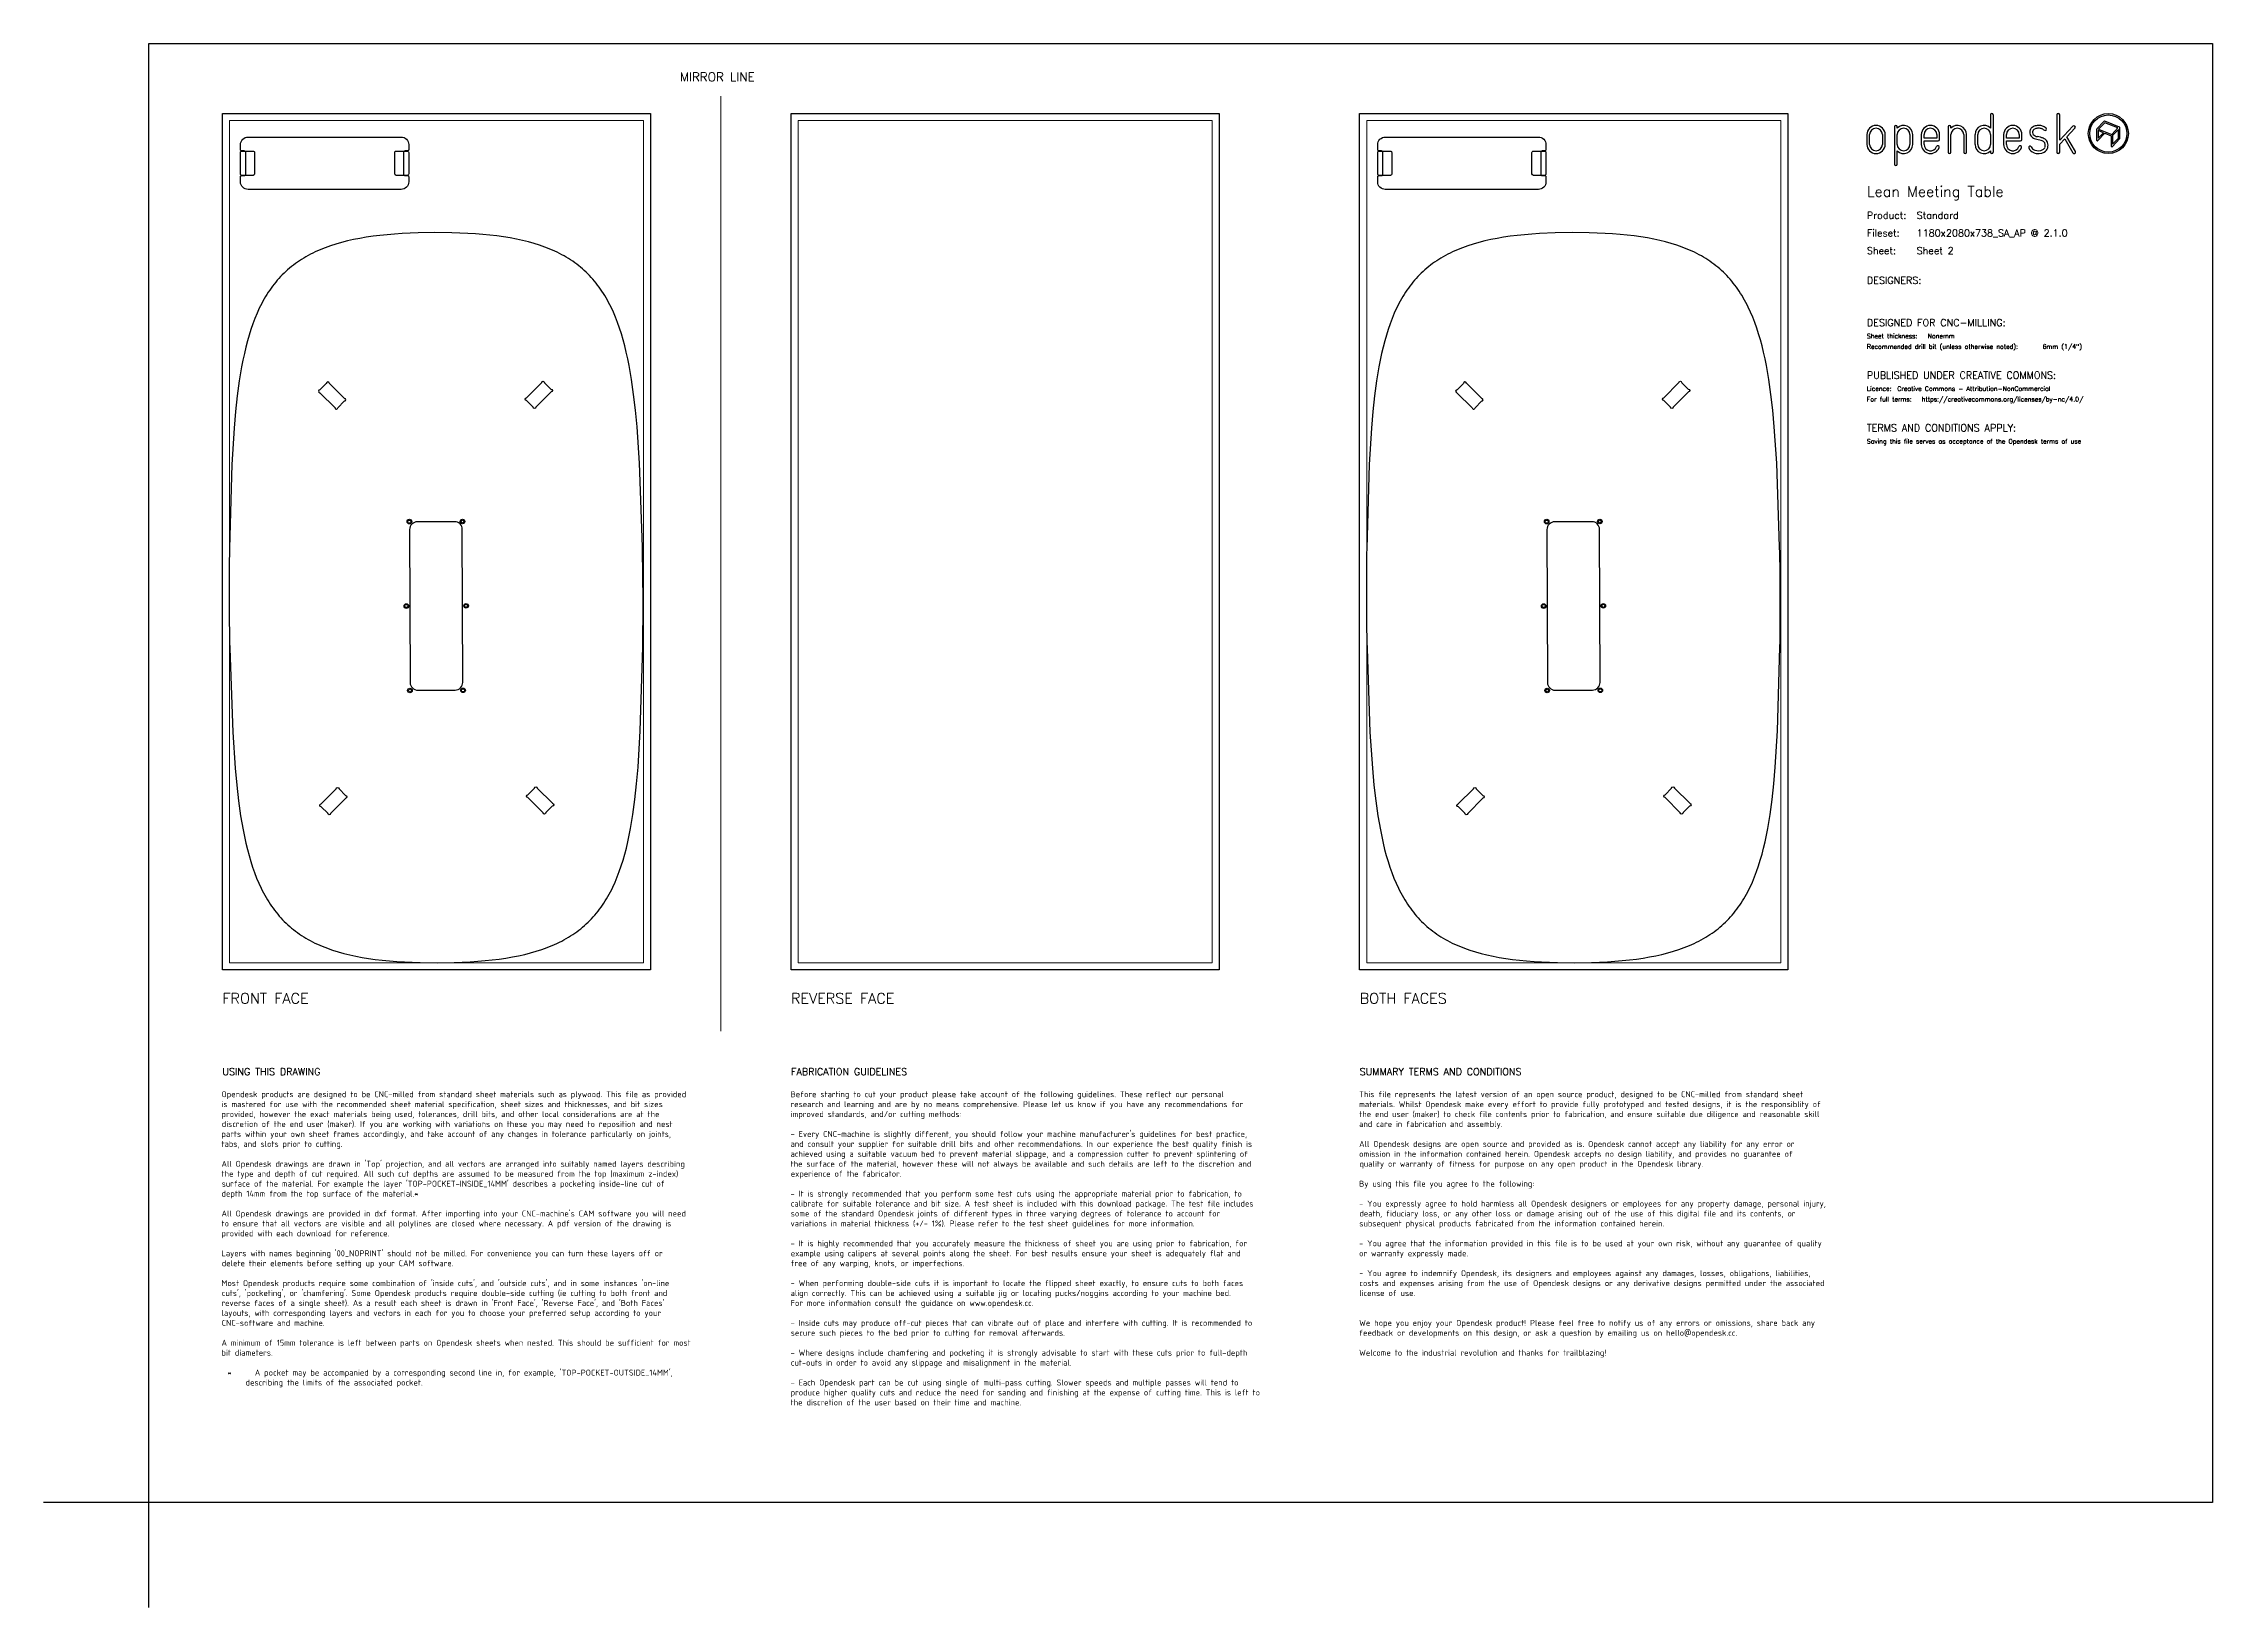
# Model space of a CAD drawing. Header units: millimetres. Extents: x -300 to 5880, y -300 to 4158.
import ezdxf
from ezdxf.enums import TextEntityAlignment as Align

# ---------------------------------------------------------------- set-up
doc = ezdxf.new("R2010")
doc.units = ezdxf.units.MM
doc.layers.add('00-NOPRINT_TEXT', color=7, linetype='Continuous', lineweight=25)
doc.layers.add('00_NOPRINT_TOLERANCE', color=7, linetype='Continuous', lineweight=5)
for name, color, linetype, lineweight, true_color in [('BOARD_$TH-NOMINAL', 3, 'Continuous', 30, 0x00ff00), ('TOP-CUT-INSIDE_24.000MM', 5, 'Continuous', 25, 0x0300ff), ('TOP-CUT-OUTSIDE_24.000MM', 140, 'Continuous', 25, 0x00a2ff), ('TOP-HOLE-9.000MM-DIAM_15.000MM', 20, 'Continuous', 25, 0xff2400), ('TOP-POCKET-INSIDE_1.000MM', 3, 'Continuous', 25, 0x0eff00), ('TOP-POCKET-INSIDE_10.000MM', 3, 'Continuous', 25, 0x00ff09), ('TOP-POCKET-INSIDE_18.000MM', 70, 'Continuous', 25, 0x99ff00)]:
    doc.layers.add(name, color=color, linetype=linetype, lineweight=lineweight, true_color=true_color)
doc.layers.add('TOP-CHAMFER-ONLINE_14MM', color=70, linetype='Continuous', true_color=0x8fff00)
doc.styles.add('OD-ISOCP-17_221', font='isocp.shx')
doc.styles.add('OD-ISOCP-17_222', font='isocp.shx')
doc.styles.add('OD-ISOCP-17_223', font='isocp.shx')
doc.styles.add('OD-ISOCP-17_224', font='isocp.shx')
doc.styles.add('OD-ISOCP-17_225', font='isocp.shx')
doc.styles.add('OD-ISOCP-17_226', font='isocp.shx')
doc.styles.add('OD-ISOCP-17_227', font='isocp.shx')
doc.styles.add('OD-ISOCP-17_228', font='isocp.shx')
doc.styles.add('OD-ISOCP-17_229', font='isocp.shx')
doc.styles.add('OD-ISOCP-17_230', font='isocp.shx')
doc.styles.add('OD-ISOCP-17_231', font='isocp.shx')
doc.styles.add('OD-ISOCP-17_232', font='isocp.shx')
doc.styles.add('OD-ISOCP-17_233', font='isocp.shx')
doc.styles.add('OD-ISOCP-17_234', font='isocp.shx')
doc.styles.add('OD-ISOCP-17_235', font='isocp.shx')
doc.styles.add('OD-ISOCP-17_236', font='isocp.shx')
doc.styles.add('OD-ISOCP-17_237', font='isocp.shx')
doc.styles.add('OD-ISOCP-17_238', font='isocp.shx')
doc.styles.add('OD-ISOCP-17_239', font='isocp.shx')
doc.styles.add('OD-ISOCP-17_240', font='isocp.shx')
doc.styles.add('OD-ISOCP-17_241', font='isocp.shx')
doc.styles.add('OD-ISOCP-17_242', font='isocp.shx')
doc.styles.add('OD-ISOCP-17_243', font='isocp.shx')
doc.styles.add('OD-ISOCP-17_244', font='isocp.shx')
doc.styles.add('OD-ISOCP-17_245', font='isocp.shx')
doc.styles.add('OD-ISOCP-17_246', font='isocp.shx')
doc.styles.add('OD-ISOCP-17_247', font='isocp.shx')
doc.styles.add('OD-ISOCP-17_248', font='isocp.shx')
doc.styles.add('OD-ISOCP-17_249', font='isocp.shx')
doc.styles.add('OD-ISOCP-17_250', font='isocp.shx')
doc.styles.add('OD-ISOCP-17_251', font='isocp.shx')
doc.styles.add('OD-ISOCP-17_252', font='isocp.shx')
doc.styles.add('OD-ISOCP-17_253', font='isocp.shx')
doc.styles.add('OD-ISOCP-17_254', font='isocp.shx')
doc.styles.add('OD-ISOCP-17_255', font='isocp.shx')
doc.styles.add('OD-ISOCP-17_256', font='isocp.shx')
doc.styles.add('OD-ISOCP-17_257', font='isocp.shx')
doc.styles.add('OD-ISOCP-17_258', font='isocp.shx')
doc.styles.add('OD-ISOCP-17_259', font='isocp.shx')
doc.styles.add('OD-ISOCP-17_260', font='isocp.shx')
doc.styles.add('OD-ISOCP-17_261', font='isocp.shx')
doc.styles.add('OD-ISOCP-17_262', font='isocp.shx')
doc.styles.add('OD-ISOCP-17_263', font='isocp.shx')
doc.styles.add('OD-ISOCP-17_264', font='isocp.shx')
doc.styles.add('OD-ISOCP-17_265', font='isocp.shx')
doc.styles.add('OD-ISOCP-17_266', font='isocp.shx')
doc.styles.add('OD-ISOCP-17_267', font='isocp.shx')
doc.styles.add('OD-ISOCP-17_268', font='isocp.shx')
doc.styles.add('OD-ISOCP-17_269', font='isocp.shx')
doc.styles.add('OD-ISOCP-17_270', font='isocp.shx')
doc.styles.add('OD-ISOCP-17_271', font='isocp.shx')
doc.styles.add('OD-ISOCP-17_272', font='isocp.shx')
doc.styles.add('OD-ISOCP-17_273', font='isocp.shx')
doc.styles.add('OD-ISOCP-17_274', font='isocp.shx')
doc.styles.add('OD-ISOCP-17_275', font='isocp.shx')
doc.styles.add('OD-ISOCP-17_276', font='isocp.shx')
doc.styles.add('OD-ISOCP-17_277', font='isocp.shx')
doc.styles.add('OD-ISOCP-17_278', font='isocp.shx')
doc.styles.add('OD-ISOCP-17_279', font='isocp.shx')
doc.styles.add('OD-ISOCP-17_280', font='isocp.shx')
doc.styles.add('OD-ISOCP-17_281', font='isocp.shx')
doc.styles.add('OD-ISOCP-17_282', font='isocp.shx')
doc.styles.add('OD-ISOCP-17_283', font='isocp.shx')
doc.styles.add('OD-ISOCP-17_284', font='isocp.shx')
doc.styles.add('OD-ISOCP-17_285', font='isocp.shx')
doc.styles.add('OD-ISOCP-17_286', font='isocp.shx')
doc.styles.add('OD-ISOCP-17_287', font='isocp.shx')
doc.styles.add('OD-ISOCP-17_288', font='isocp.shx')
doc.styles.add('OD-SIMPLEX-13_86', font='simplex.shx')
doc.styles.add('OD-SIMPLEX-20_82', font='simplex.shx')
doc.styles.add('OD-SIMPLEX-20_86', font='simplex.shx')
doc.styles.add('OD-SIMPLEX-20_87', font='simplex.shx')
doc.styles.add('OD-SIMPLEX-20_88', font='simplex.shx')
doc.styles.add('OD-SIMPLEX-25_89', font='simplex.shx')
doc.styles.add('OD-SIMPLEX-30_83', font='simplex.shx')
doc.styles.add('OD-SIMPLEX-30_87', font='simplex.shx')
doc.styles.add('OD-SIMPLEX-30_88', font='simplex.shx')
doc.styles.add('OD-SIMPLEX-30_89', font='simplex.shx')

# ---------------------------------------------------------------- blocks, each defined once
blk = doc.blocks.new('Borders Opendesk_7')
at = {"layer": '00-NOPRINT_TEXT'}
for p, q in [((0, 4158), (5880, 4158)), ((0, 0), (0, 4158)), ((5880, 4158), (5880, 0)), ((4895, 3898), (4895, 3870.1)), ((4902.9, 3870.1), (4902.9, 3898)), ((4939.3, 3898), (4939.3, 3870.1)), ((4947.3, 3870.1), (4947.3, 3898)), ((4973.4, 3920.1), (4973.4, 3814.1)), ((4981.3, 3916.7), (4981.3, 3920.1)), ((4981.3, 3870.1), (4981.3, 3898)), ((5017.7, 3898), (5017.7, 3870.1)), ((5025.6, 3870.1), (5025.6, 3898)), ((5050, 3898), (5050, 3870.1)), ((5058, 3888.1), (5058, 3898)), ((5094.4, 3898), (5094.4, 3888.1)), ((5102.3, 3884.1), (5102.3, 3898)), ((5126.6, 3920.1), (5126.6, 3848)), ((5134.5, 3916.7), (5134.5, 3920.1)), ((5134.5, 3848), (5134.5, 3898)), ((5170.9, 3898), (5170.9, 3848)), ((5178.9, 3848), (5178.9, 3898)), ((5203, 3898), (5203, 3870.1)), ((5211, 3870.1), (5211, 3898)), ((5247.4, 3954), (5247.4, 3916.7)), ((5247.4, 3898), (5247.4, 3870.1)), ((5255.3, 3848), (5255.3, 3954)), ((5284.6, 3898), (5284.6, 3870.1)), ((5292.6, 3888.1), (5292.6, 3898)), ((5329, 3898), (5329, 3888.1)), ((5336.9, 3884.1), (5336.9, 3898)), ((5436.4, 3954), (5436.4, 3848)), ((5444.4, 3881.9), (5444.4, 3954)), ((5482.1, 3922), (5444.4, 3881.9)), ((5464.8, 3892.1), (5487.9, 3916.6)), ((5549.5, 3912.6), (5549.5, 3882.2)), ((5570.5, 3935.8), (5550.1, 3914)), ((5553.1, 3880.8), (5572.9, 3901.9)), ((5553.7, 3909.6), (5553.7, 3887.4)), ((5568.8, 3903.5), (5553.7, 3909.6)), ((5553.7, 3887.4), (5568.8, 3903.5)), ((5572.6, 3931.9), (5555.2, 3913.4)), ((5555.2, 3913.4), (5592.6, 3898.3)), ((5610, 3916.9), (5572.6, 3931.9)), ((5614.4, 3919.6), (5572.8, 3936.3)), ((5572.9, 3901.9), (5591.1, 3894.5)), ((5591.1, 3894.5), (5591.1, 3865.5)), ((5592.6, 3898.3), (5610, 3916.9)), ((5611.5, 3912.4), (5595.2, 3895.1)), ((5595.2, 3895.1), (5595.2, 3870.7)), ((5611.5, 3888.1), (5611.5, 3912.4)), ((5615.7, 3887.3), (5615.7, 3917.6)), ((4981.3, 3814.1), (4981.3, 3851.4)), ((5094.4, 3888.1), (5058, 3888.1)), ((5058, 3870.1), (5058, 3880.1)), ((5058, 3880.1), (5098.3, 3880.1)), ((5247.4, 3851.4), (5247.4, 3848)), ((5329, 3888.1), (5292.6, 3888.1)), ((5292.6, 3870.1), (5292.6, 3880.1)), ((5292.6, 3880.1), (5332.9, 3880.1)), ((5444.4, 3870.4), (5459.1, 3886)), ((5444.4, 3848), (5444.4, 3870.4)), ((5459.1, 3886), (5482.1, 3846)), ((5489, 3850), (5464.8, 3892.1)), ((5594.7, 3864.1), (5615.1, 3885.8)), ((5595.2, 3870.7), (5611.5, 3888.1)), ((0, 0), (-300, 0)), ((0, -300), (0, 0)), ((5880, 0), (0, 0))]:
    blk.add_line(p, q, dxfattribs=at)
for radius in [57, 52.9]:
    blk.add_circle((5582.9, 3901), radius, dxfattribs=at)
for centre, radius, start, end in [((5251.3, 3954), 3.97, 0, 180), ((5440.4, 3954), 3.97, 0, 180), ((4921.1, 3898), 26.1, 0, 180), ((4921.1, 3898), 18.2, 0, 180), ((4977.3, 3920.1), 3.97, 0, 180), ((4999.5, 3898), 26.1, 0, 134.13157), ((4999.5, 3898), 18.2, 0, 180), ((5076.2, 3898), 26.1, 0, 180), ((5076.2, 3898), 18.2, 0, 180), ((5130.6, 3920.1), 3.97, 0, 180), ((5152.7, 3898), 26.1, 0, 134.13157), ((5152.7, 3898), 18.2, 0, 180), ((5229.2, 3898), 26.1, 45.86843, 180), ((5229.2, 3898), 18.2, 0, 180), ((5310.8, 3898), 26.1, 0, 180), ((5310.8, 3898), 18.2, 0, 180), ((5377.2, 3904.5), 18.3, 167.09639, 235.84532), ((5375.9, 3904.8), 16.9, 150.51394, 167.04891), ((5377.5, 3903.4), 19, 138.98821, 149.26699), ((5377.5, 3903.4), 19, 127.9168, 138.98821), ((5380.5, 3899.5), 24, 111.70118, 127.9168), ((5377.2, 3904.5), 10.3, 167.96032, 235.86134), ((5375.9, 3904.8), 8.99, 151.05191, 168.02381), ((5377.5, 3903.4), 11.1, 138.98821, 148.80915), ((5377.5, 3903.4), 11.1, 127.9168, 138.98821), ((5380.5, 3899.5), 16, 111.70118, 127.9168), ((5382, 3911.6), 18.9, 235.85111, 248.09121), ((5383.5, 3891.9), 32.1, 90, 111.70118), ((5383.5, 3891.9), 24.2, 90, 111.70118), ((5388.7, 3928.4), 37, 248.09121, 257.53847), ((5383.5, 3878.8), 45.3, 80.71035, 90), ((5383.5, 3878.8), 37.3, 80.71035, 90), ((5385.9, 3893.2), 22.7, 71.50348, 80.71035), ((5385.9, 3893.2), 30.7, 71.50348, 80.71035), ((5387.1, 3896.7), 19, 61.03556, 71.50348), ((5387.1, 3896.7), 26.9, 61.03556, 71.50348), ((5387.1, 3896.7), 19, 46.7983, 61.03556), ((5387.1, 3896.7), 26.9, 46.7983, 61.03556), ((5402.8, 3913.5), 3.97, 226.7983, 46.7983), ((5485, 3919.3), 3.97, 316.71352, 136.71352), ((5551.6, 3912.6), 2.06, 136.76961, 180), ((5572, 3934.4), 2.06, 68.07144, 136.76961), ((5613.6, 3917.6), 2.06, 0, 68.07144), ((4921.1, 3870.1), 26.1, 180, 0), ((4921.1, 3870.1), 18.2, 180, 0), ((4999.5, 3870.1), 18.2, 180, 0), ((4999.5, 3870.1), 26.1, 225.86843, 0), ((5076.2, 3870.1), 26.1, 180, 340.02575), ((5076.2, 3870.1), 18.2, 180, 340.02575), ((5097, 3862.6), 3.97, 340.02575, 160.02575), ((5098.3, 3884.1), 3.97, 270, 0), ((5130.6, 3848), 3.97, 180, 0), ((5174.9, 3848), 3.97, 180, 0), ((5229.2, 3870.1), 26.1, 180, 314.13157), ((5229.2, 3870.1), 18.2, 180, 0), ((5251.3, 3848), 3.97, 180, 0), ((5310.8, 3870.1), 26.1, 180, 340.02575), ((5310.8, 3870.1), 18.2, 180, 340.02575), ((5331.6, 3862.6), 3.97, 340.02575, 160.02575), ((5332.9, 3884.1), 3.97, 270, 0), ((5359.7, 3861.7), 3.97, 24.78597, 204.78597), ((5380.2, 3871.2), 26.6, 204.78597, 247.9544), ((5380.2, 3871.2), 18.7, 204.78597, 247.9544), ((5382, 3911.6), 26.9, 235.85111, 248.09121), ((5383.5, 3879.3), 35.4, 247.9544, 298.20261), ((5388.7, 3928.4), 44.9, 248.09121, 257.53847), ((5383.5, 3879.3), 27.4, 247.9544, 298.20261), ((5300, 3526.6), 366.5, 76.19474, 77.53847), ((5300, 3526.6), 374.5, 76.19474, 77.53847), ((5372.7, 3822.5), 61.9, 69.1442, 76.19474), ((5372.7, 3822.5), 69.8, 69.1442, 76.19474), ((5389.5, 3866.6), 14.6, 38.92909, 69.1442), ((5390.6, 3866.1), 12.5, 298.20261, 343.80333), ((5389.5, 3866.6), 22.5, 38.92909, 69.1442), ((5390.6, 3866.1), 20.4, 298.20261, 343.80333), ((5393.9, 3870.2), 8.99, 17.58344, 38.92909), ((5385.6, 3867.6), 17.6, 343.80333, 17.58344), ((5393.9, 3870.2), 16.9, 17.58344, 38.92909), ((5385.6, 3867.6), 25.5, 343.80333, 17.58344), ((5440.4, 3848), 3.97, 180, 0), ((5485.5, 3848), 3.97, 209.84173, 29.84173), ((5551.6, 3882.2), 2.06, 180, 316.76961), ((5593.2, 3865.5), 2.06, 180, 316.76961), ((5613.6, 3887.3), 2.06, 316.76961, 0), ((4977.3, 3814.1), 3.97, 180, 0)]:
    blk.add_arc(centre, radius, start, end, dxfattribs=at)
at = {"layer": '00_NOPRINT_TOLERANCE', "ltscale": 0.379202}
for p, q in [((210, 3958), (1430, 3958)), ((210, 1518), (210, 3958)), ((1430, 3958), (1430, 1518)), ((1830, 3958), (3050, 3958)), ((1830, 1518), (1830, 3958)), ((3050, 3958), (3050, 1518)), ((3450, 3958), (4670, 3958)), ((3450, 1518), (3450, 3958)), ((4670, 3958), (4670, 1518)), ((1430, 1518), (210, 1518)), ((3050, 1518), (1830, 1518)), ((4670, 1518), (3450, 1518))]:
    blk.add_line(p, q, dxfattribs=at)
at = {"layer": '00_NOPRINT_TOLERANCE', "ltscale": 0.379043}
blk.add_line((1630, 1343.2), (1630, 4008), dxfattribs=at)
at = {"layer": '00_NOPRINT_TOLERANCE', "ltscale": 0.380876}
for p, q in [((230, 3938), (1410, 3938)), ((1850, 3938), (3030, 3938)), ((3470, 3938), (4650, 3938)), ((1410, 1538), (230, 1538)), ((3030, 1538), (1850, 1538)), ((4650, 1538), (3470, 1538))]:
    blk.add_line(p, q, dxfattribs=at)
at = {"layer": '00_NOPRINT_TOLERANCE', "ltscale": 0.380023}
for p, q in [((230, 1538), (230, 3938)), ((1410, 3938), (1410, 1538)), ((1850, 1538), (1850, 3938)), ((3030, 3938), (3030, 1538)), ((3470, 1538), (3470, 3938)), ((4650, 3938), (4650, 1538))]:
    blk.add_line(p, q, dxfattribs=at)
at = {"layer": 'BOARD_$TH-NOMINAL'}
for p, q in [((210, 3958), (1430, 3958)), ((210, 1518), (210, 3958)), ((1430, 3958), (1430, 1518)), ((1830, 3958), (3050, 3958)), ((1830, 1518), (1830, 3958)), ((3050, 3958), (3050, 1518)), ((3450, 3958), (4670, 3958)), ((3450, 1518), (3450, 3958)), ((4670, 3958), (4670, 1518)), ((1430, 1518), (210, 1518)), ((3050, 1518), (1830, 1518)), ((4670, 1518), (3450, 1518))]:
    blk.add_line(p, q, dxfattribs=at)
at = {"layer": '00-NOPRINT_TEXT'}
for s, height, style, p in [('MIRROR LINE', 25, 'OD-SIMPLEX-25_89', (1513.3, 4049.9)), ('Lean Meeting Table', 30, 'OD-SIMPLEX-30_83', (4895, 3720.9)), ('Product:', 20, 'OD-SIMPLEX-20_82', (4895, 3657.9)), ('Standard', 20, 'OD-SIMPLEX-20_82', (5036.9, 3657.9)), ('Fileset:', 20, 'OD-SIMPLEX-20_82', (4895, 3607.7)), ('1180x2080x738_SA_AP @ 2.1.0', 20, 'OD-SIMPLEX-20_82', (5036.9, 3607.6)), ('Sheet:', 20, 'OD-SIMPLEX-20_82', (4895, 3557.4)), ('Sheet 2', 20, 'OD-SIMPLEX-20_82', (5036.9, 3557.5)), ('DESIGNERS:', 20, 'OD-SIMPLEX-20_82', (4895, 3472.4)), ('DESIGNED FOR CNC-MILLING:', 20, 'OD-SIMPLEX-20_82', (4895, 3352.4)), ('Sheet thickness:', 13, 'OD-SIMPLEX-13_86', (4895, 3317.4)), ('Recommended drill bit (unless otherwise noted):', 13, 'OD-SIMPLEX-13_86', (4895, 3287.4)), ('Nonemm', 13, 'OD-SIMPLEX-13_86', (5068.3, 3317.4)), ('6mm (1/4")', 13, 'OD-SIMPLEX-13_86', (5395.5, 3287.4)), ('PUBLISHED UNDER CREATIVE COMMONS:', 20, 'OD-SIMPLEX-20_82', (4895, 3202.4)), ('Licence:', 13, 'OD-SIMPLEX-13_86', (4895, 3167.4)), ('Creative Commons - Attribution-NonCommercial', 13, 'OD-SIMPLEX-13_86', (4981.5, 3167.4)), ('https://creativecommons.org/licenses/by-nc/4.0/', 13, 'OD-SIMPLEX-13_86', (5051.1, 3137.4)), ('For full terms:', 13, 'OD-SIMPLEX-13_86', (4895, 3137.4)), ('TERMS AND CONDITIONS APPLY:', 20, 'OD-SIMPLEX-20_82', (4895, 3052.3)), ('Saving this file serves as acceptance of the Opendesk terms of use ', 13, 'OD-SIMPLEX-13_86', (4895, 3017.3))]:
    blk.add_text(s, height=height, dxfattribs=dict(at, style=style)).set_placement(p)
at = {"layer": '00-NOPRINT_TEXT', "color": 7}
for s, height, style, p in [('FRONT FACE', 30, 'OD-SIMPLEX-30_89', (210, 1451.3)), ('REVERSE FACE', 30, 'OD-SIMPLEX-30_88', (1830, 1451.3)), ('BOTH FACES', 30, 'OD-SIMPLEX-30_87', (3450, 1451.3)), ('USING THIS DRAWING', 20, 'OD-SIMPLEX-20_88', (210, 1237.4)), ('FABRICATION GUIDELINES', 20, 'OD-SIMPLEX-20_87', (1830, 1237.4)), ('SUMMARY TERMS AND CONDITIONS', 20, 'OD-SIMPLEX-20_86', (3450, 1237.4))]:
    blk.add_text(s, height=height, dxfattribs=dict(at, style=style)).set_placement(p, align=Align.TOP_LEFT)
for s, style, p in [('Opendesk products are designed to be CNC-milled from standard sheet materials such as plywood. This file as provided', 'OD-ISOCP-17_265', (207.4, 1154.7)), ('is mastered for use with the recommended sheet material specification, sheet sizes and thicknesses, and bit sizes', 'OD-ISOCP-17_266', (207.4, 1126.3)), ('provided, however the exact materials being used, tolerances, drill bits, and other local considerations are at the', 'OD-ISOCP-17_267', (207.4, 1098)), ('research and learning and are by no means comprehensive. Please let us know if you have any recommendations for', 'OD-ISOCP-17_241', (1828.7, 1126.3)), ('Before starting to cut your product please take account of the following guidelines. These reflect our personal', 'OD-ISOCP-17_240', (1828.7, 1154.7)), ('improved standards, and/or cutting methods:', 'OD-ISOCP-17_242', (1828.7, 1098)), ('the end user (maker) to check file contents prior to fabrication, and ensure suitable due diligence and reasonable skill', 'OD-ISOCP-17_223', (3448.5, 1098)), ('This file represents the latest version of an open source product, designed to be CNC-milled from standard sheet', 'OD-ISOCP-17_221', (3448.5, 1154.7)), ('materials. Whilst Opendesk make every effort to provide fully prototyped and tested designs, it is the responsiblity of', 'OD-ISOCP-17_222', (3448.5, 1126.3)), ('parts within your own sheet frames accordingly, and take account of any changes in tolerance particularly on joints,', 'OD-ISOCP-17_269', (207.4, 1041.3)), ('discretion of the end user (maker). If you are working with variations on these you may need to reposition and nest', 'OD-ISOCP-17_268', (208.1, 1069.7)), ("- Every CNC-machine is slightly different, you should follow your machine manufacturer's guidelines for best practice,", 'OD-ISOCP-17_243', (1828.7, 1041.3)), ('and care in fabrication and assembly.', 'OD-ISOCP-17_224', (3448.5, 1069.7)), ('tabs, and slots prior to cutting.', 'OD-ISOCP-17_270', (207.4, 1013)), ('and consult your supplier for suitable drill bits and other recommendations. In our experience the best quality finish is', 'OD-ISOCP-17_244', (1828.7, 1013)), ('achieved using a suitable vacuum bed to prevent material slippage, and a compression cutter to prevent splintering of', 'OD-ISOCP-17_245', (1828.7, 984.7)), ('All Opendesk designs are open source and provided as is. Opendesk cannot accept any liability for any error or', 'OD-ISOCP-17_225', (3448.5, 1013)), ('omission in the information contained herein. Opendesk accepts no design liability, and provides no guarantee of', 'OD-ISOCP-17_226', (3448.5, 984.7)), ('the type and depth of cut required. All such cut depths are assumed to be measured from the top (maximum z-index)', 'OD-ISOCP-17_272', (207.4, 928)), ("All Opendesk drawings are drawn in 'Top' projection, and all vectors are arranged into suitably named layers describing", 'OD-ISOCP-17_271', (207.4, 956.3)), ('the surface of the material, however these will not always be available and such details are left to the discretion and', 'OD-ISOCP-17_246', (1828.7, 956.3)), ('experience of the fabricator.', 'OD-ISOCP-17_247', (1829.2, 928)), ('quality or warranty of fitness for purpose on any open product in the Opendesk library.', 'OD-ISOCP-17_227', (3449.1, 956.3)), ('depth 14mm from the top surface of the material.*', 'OD-ISOCP-17_274', (207.4, 871.3)), ("surface of the material. For example the layer 'TOP-POCKET-INSIDE_14MM' describes a pocketing inside-line cut of", 'OD-ISOCP-17_273', (208, 899.7)), ('- It is strongly recommended that you perform some test cuts using the appropriate material prior to fabrication, to', 'OD-ISOCP-17_248', (1828.7, 871.3)), ('By using this file you agree to the following:', 'OD-ISOCP-17_228', (3448.5, 899.7)), ('to ensure that all vectors are visible and all polylines are closed where necessary. A pdf version of the drawing is', 'OD-ISOCP-17_276', (207.4, 786.3)), ("All Opendesk drawings are provided in dxf format. After importing into your CNC-machine's CAM software you will need", 'OD-ISOCP-17_275', (207.4, 814.7)), ('variations in material thickness (+/- 1%). Please refer to the test sheet guidelines for more information.', 'OD-ISOCP-17_251', (1828.7, 786.3)), ('some of the standard Opendesk joints of different types in three varying degrees of tolerance to account for', 'OD-ISOCP-17_250', (1829.2, 814.7)), ('calibrate for suitable tolerance and bit size. A test sheet is included with this download package. The test file includes', 'OD-ISOCP-17_249', (1829.3, 843)), ('- You expressly agree to hold harmless all Opendesk designers or employees for any property damage, personal injury,', 'OD-ISOCP-17_229', (3448.5, 843)), ('subsequent physical products fabricated from the information contained herein.', 'OD-ISOCP-17_231', (3449, 786.3)), ('death, fiduciary loss, or any other loss or damage arising out of the use of this digital file and its contents, or', 'OD-ISOCP-17_230', (3449.1, 814.7)), ('provided with each download for reference.', 'OD-ISOCP-17_277', (207.4, 758)), ('- It is highly recommended that you accurately measure the thickness of sheet you are using prior to fabrication, for', 'OD-ISOCP-17_252', (1828.7, 729.7)), ('- You agree that the information provided in this file is to be used at your own risk, without any guarantee of quality', 'OD-ISOCP-17_232', (3448.5, 729.7)), ("Layers with names beginning '00_NOPRINT' should not be milled. For convenience you can turn these layers off or", 'OD-ISOCP-17_278', (207.4, 701.3)), ('delete their elements before setting up your CAM software.', 'OD-ISOCP-17_279', (208.1, 673)), ('free of any warping, knots, or imperfections.', 'OD-ISOCP-17_254', (1828.7, 673)), ('example using calipers at several points along the sheet. For best results ensure your sheet is adequately flat and', 'OD-ISOCP-17_253', (1829.2, 701.3)), ('or warranty expressly made.', 'OD-ISOCP-17_233', (3448.5, 701.3)), ("Most Opendesk products require some combination of 'inside cuts', and 'outside cuts', and in some instances 'on-line", 'OD-ISOCP-17_280', (207.4, 616.3)), ('- When performing double-side cuts it is important to locate the flipped sheet exactly, to ensure cuts to both faces', 'OD-ISOCP-17_255', (1828.7, 616.3)), ('- You agree to indemnify Opendesk, its designers and employees against any damages, losses, obligations, liabilities,', 'OD-ISOCP-17_234', (3448.5, 644.7)), ('costs and expenses arising from the use of Opendesk designs or any derivative designs permitted under the associated', 'OD-ISOCP-17_235', (3449.1, 616.3)), ("reverse faces of a single sheet). As a result each sheet is drawn in 'Front Face', 'Reverse Face', and 'Both Faces'", 'OD-ISOCP-17_282', (207.4, 559.7)), ("cuts', 'pocketing', or 'chamfering'. Some Opendesk products require double-side cutting (ie cutting to both front and", 'OD-ISOCP-17_281', (208.1, 588)), ('align correctly. This can be achieved using a suitable jig or locating pucks/noggins according to your machine bed.', 'OD-ISOCP-17_256', (1828.7, 588)), ('For more information consult the guidance on www.opendesk.cc.', 'OD-ISOCP-17_257', (1828.7, 559.7)), ('license of use.', 'OD-ISOCP-17_236', (3448.8, 588)), ('layouts, with corresponding layers and vectors in each for you to choose your preferred setup according to your', 'OD-ISOCP-17_283', (207.8, 531.3)), ('CNC-software and machine.', 'OD-ISOCP-17_284', (208.2, 503)), ('- Inside cuts may produce off-cut pieces that can vibrate out of place and interfere with cutting. It is recommended to', 'OD-ISOCP-17_258', (1828.7, 503)), ('We hope you enjoy your Opendesk product! Please feel free to notify us of any errors or omissions, share back any', 'OD-ISOCP-17_237', (3448.5, 503)), ('A minimum of 15mm tolerance is left between parts on Opendesk sheets when nested. This should be sufficient for most', 'OD-ISOCP-17_285', (207.4, 446.3)), ('bit diameters.', 'OD-ISOCP-17_286', (207.4, 418)), ('- Where designs include chamfering and pocketing it is strongly advisable to start with these cuts prior to full-depth', 'OD-ISOCP-17_260', (1828.7, 418)), ('secure such pieces to the bed prior to cutting for removal afterwards.', 'OD-ISOCP-17_259', (1829.2, 474.7)), ('Welcome to the industrial revolution and thanks for trailblazing!', 'OD-ISOCP-17_239', (3448.5, 418)), ('feedback or developments on this design, or ask a question by emailing us on hello@opendesk.cc.', 'OD-ISOCP-17_238', (3448.5, 474.7)), ("*      A pocket may be accompanied by a corresponding second line in, for example, 'TOP-POCKET-OUTSIDE_14MM',", 'OD-ISOCP-17_287', (224.4, 361.3)), ('cut-outs in order to avoid any slippage and misalignment in the material.', 'OD-ISOCP-17_261', (1829.3, 389.7)), ('describing the limits of the associated pocket.', 'OD-ISOCP-17_288', (276.1, 333)), ('- Each Opendesk part can be cut using single of multi-pass cutting. Slower speeds and multiple passes will tend to', 'OD-ISOCP-17_262', (1828.7, 333)), ('produce higher quality cuts and reduce the need for sanding and finishing at the expense of cutting time. This is left to', 'OD-ISOCP-17_263', (1828.7, 304.7)), ('the discretion of the user based on their time and machine.', 'OD-ISOCP-17_264', (1828.7, 276.3))]:
    blk.add_text(s, height=17, dxfattribs=dict(at, style=style)).set_placement(p)

msp = doc.modelspace()

# ---------------------------------------------------------------- linework, layer by layer
at = {"layer": 'TOP-CHAMFER-ONLINE_14MM'}
for points in [[(1407.4, 2436.9, 0.010236), (1406.5, 2723.4), (1398.1, 2961.8), (1391.2, 3064.7), (1386.7, 3112.2), (1381.6, 3157.2), (1375.5, 3199.8), (1368.6, 3239.9), (1364.8, 3259.1), (1360.7, 3277.7), (1356.3, 3295.7), (1351.7, 3313.1), (1346.7, 3330), (1341.5, 3346.3), (1335.9, 3362.1), (1330, 3377.3), (1323.8, 3392), (1317.2, 3406.1), (1313.8, 3413), (1310.3, 3419.7), (1306.7, 3426.4), (1303, 3432.9), (1299.3, 3439.2), (1295.4, 3445.5), (1291.4, 3451.6), (1287.3, 3457.5), (1283.2, 3463.4), (1278.9, 3469.1), (1274.5, 3474.8), (1270.1, 3480.2), (1265.5, 3485.6), (1260.8, 3490.9), (1256, 3496), (1251.1, 3501), (1246.1, 3505.9), (1241, 3510.7), (1235.8, 3515.3), (1230.4, 3519.9), (1225, 3524.3), (1219.4, 3528.6), (1213.7, 3532.8), (1207.9, 3536.9), (1202, 3540.9), (1195.9, 3544.8), (1189.7, 3548.5), (1183.5, 3552.2), (1177, 3555.7), (1170.5, 3559.2), (1163.8, 3562.5), (1157, 3565.7), (1150.1, 3568.8), (1143, 3571.9), (1135.8, 3574.8), (1128.5, 3577.6), (1121, 3580.3), (1113.4, 3582.9), (1097.8, 3587.8), (1081.6, 3592.3), (1064.9, 3596.5), (1047.6, 3600.3), (1029.6, 3603.7), (1011.1, 3606.7), (992, 3609.4), (972.2, 3611.7), (951.8, 3613.7), (930.7, 3615.3), (909, 3616.6), (863.6, 3618.2), (815.5, 3618.6), (767.4, 3617.9), (722, 3616), (700.3, 3614.6), (679.2, 3612.8), (658.9, 3610.7), (639.1, 3608.3), (620, 3605.5), (601.5, 3602.3), (583.6, 3598.8), (566.3, 3594.9), (549.5, 3590.7), (533.4, 3586), (517.8, 3581), (510.2, 3578.4), (502.8, 3575.6), (495.5, 3572.8), (488.3, 3569.8), (481.2, 3566.7), (474.3, 3563.6), (467.5, 3560.3), (460.9, 3556.9), (454.4, 3553.5), (448, 3549.9), (441.7, 3546.2), (435.5, 3542.4), (429.5, 3538.5), (423.6, 3534.5), (417.8, 3530.3), (412.2, 3526.1), (406.6, 3521.7), (401.2, 3517.3), (395.9, 3512.7), (390.7, 3508), (385.6, 3503.2), (380.6, 3498.3), (375.8, 3493.2), (371, 3488.1), (366.4, 3482.8), (361.8, 3477.4), (357.4, 3471.9), (353, 3466.2), (348.8, 3460.5), (344.7, 3454.6), (340.6, 3448.6), (336.7, 3442.4), (332.9, 3436.2), (329.1, 3429.8), (325.5, 3423.3), (321.9, 3416.6), (318.5, 3409.9), (315.1, 3403), (308.6, 3388.8), (302.5, 3374.1), (296.7, 3358.8), (291.3, 3343), (286.1, 3326.7), (281.3, 3309.8), (276.7, 3292.3), (272.5, 3274.2), (268.5, 3255.6), (264.8, 3236.4), (258.1, 3196.3), (252.3, 3153.7), (247.4, 3108.6), (243.3, 3061.1), (237, 2958.2), (230.1, 2719.8, 0.010236), (231, 2433.2), (239.4, 2194.8), (246.4, 2092), (250.8, 2044.4), (256, 1999.4), (262, 1956.9), (268.9, 1916.7), (272.8, 1897.6), (276.9, 1879), (281.2, 1861), (285.9, 1843.5), (290.8, 1826.6), (296.1, 1810.3), (301.6, 1794.6), (307.5, 1779.3), (313.7, 1764.7), (320.3, 1750.5), (323.7, 1743.6), (327.2, 1736.9), (330.8, 1730.3), (334.5, 1723.8), (338.3, 1717.4), (342.1, 1711.2), (346.1, 1705.1), (350.2, 1699.1), (354.4, 1693.2), (358.6, 1687.5), (363, 1681.9), (367.5, 1676.4), (372, 1671), (376.7, 1665.8), (381.5, 1660.6), (386.4, 1655.6), (391.4, 1650.7), (396.5, 1646), (401.8, 1641.3), (407.1, 1636.8), (412.6, 1632.3), (418.1, 1628), (423.8, 1623.8), (429.6, 1619.7), (435.6, 1615.7), (441.6, 1611.9), (447.8, 1608.1), (454.1, 1604.5), (460.5, 1600.9), (467, 1597.5), (473.7, 1594.1), (480.5, 1590.9), (487.4, 1587.8), (494.5, 1584.8), (501.7, 1581.9), (509, 1579.1), (516.5, 1576.3), (524.1, 1573.7), (539.7, 1568.8), (555.9, 1564.3), (572.6, 1560.1), (590, 1556.4), (607.9, 1553), (626.4, 1549.9), (645.6, 1547.3), (665.3, 1545), (685.7, 1543), (706.8, 1541.3), (728.5, 1540), (773.9, 1538.4), (822, 1538), (870.2, 1538.7), (915.6, 1540.6), (937.3, 1542.1), (958.3, 1543.8), (978.7, 1545.9), (998.4, 1548.4), (1017.6, 1551.2), (1036.1, 1554.3), (1054, 1557.8), (1071.3, 1561.7), (1088, 1566), (1104.1, 1570.6), (1119.7, 1575.6), (1127.3, 1578.3), (1134.8, 1581), (1142.1, 1583.9), (1149.3, 1586.8), (1156.3, 1589.9), (1163.2, 1593.1), (1170, 1596.3), (1176.6, 1599.7), (1183.2, 1603.2), (1189.6, 1606.8), (1195.8, 1610.5), (1202, 1614.3), (1208, 1618.2), (1213.9, 1622.2), (1219.7, 1626.3), (1225.3, 1630.5), (1230.9, 1634.9), (1236.3, 1639.4), (1241.6, 1643.9), (1246.8, 1648.6), (1251.9, 1653.4), (1256.9, 1658.4), (1261.8, 1663.4), (1266.5, 1668.6), (1271.2, 1673.8), (1275.7, 1679.2), (1280.2, 1684.8), (1284.5, 1690.4), (1288.7, 1696.2), (1292.9, 1702), (1296.9, 1708.1), (1300.8, 1714.2), (1304.7, 1720.4), (1308.4, 1726.8), (1312, 1733.3), (1315.6, 1740), (1319.1, 1746.8), (1322.4, 1753.7), (1328.9, 1767.8), (1335, 1782.6), (1340.8, 1797.8), (1346.3, 1813.6), (1351.4, 1830), (1356.3, 1846.9), (1360.8, 1864.3), (1365.1, 1882.4), (1369, 1901), (1372.8, 1920.2), (1379.4, 1960.4), (1385.2, 2002.9), (1390.1, 2048), (1394.2, 2095.6), (1400.5, 2198.5)], [(4647.4, 2436.9, 0.010236), (4646.5, 2723.4), (4638.1, 2961.8), (4631.2, 3064.7), (4626.7, 3112.2), (4621.6, 3157.2), (4615.5, 3199.8), (4608.6, 3239.9), (4604.8, 3259.1), (4600.7, 3277.7), (4596.3, 3295.7), (4591.7, 3313.1), (4586.7, 3330), (4581.5, 3346.3), (4575.9, 3362.1), (4570, 3377.3), (4563.8, 3392), (4557.2, 3406.1), (4553.8, 3413), (4550.3, 3419.7), (4546.7, 3426.4), (4543, 3432.9), (4539.3, 3439.2), (4535.4, 3445.5), (4531.4, 3451.6), (4527.3, 3457.5), (4523.2, 3463.4), (4518.9, 3469.1), (4514.5, 3474.8), (4510.1, 3480.2), (4505.5, 3485.6), (4500.8, 3490.9), (4496, 3496), (4491.1, 3501), (4486.1, 3505.9), (4481, 3510.7), (4475.8, 3515.3), (4470.4, 3519.9), (4465, 3524.3), (4459.4, 3528.6), (4453.7, 3532.8), (4447.9, 3536.9), (4442, 3540.9), (4435.9, 3544.8), (4429.7, 3548.5), (4423.5, 3552.2), (4417, 3555.7), (4410.5, 3559.2), (4403.8, 3562.5), (4397, 3565.7), (4390.1, 3568.8), (4383, 3571.9), (4375.8, 3574.8), (4368.5, 3577.6), (4361, 3580.3), (4353.4, 3582.9), (4337.8, 3587.8), (4321.6, 3592.3), (4304.9, 3596.5), (4287.6, 3600.3), (4269.6, 3603.7), (4251.1, 3606.7), (4232, 3609.4), (4212.2, 3611.7), (4191.8, 3613.7), (4170.7, 3615.3), (4149, 3616.6), (4103.6, 3618.2), (4055.5, 3618.6), (4007.4, 3617.9), (3962, 3616), (3940.3, 3614.6), (3919.2, 3612.8), (3898.9, 3610.7), (3879.1, 3608.3), (3860, 3605.5), (3841.5, 3602.3), (3823.6, 3598.8), (3806.3, 3594.9), (3789.5, 3590.7), (3773.4, 3586), (3757.8, 3581), (3750.2, 3578.4), (3742.8, 3575.6), (3735.5, 3572.8), (3728.3, 3569.8), (3721.2, 3566.7), (3714.3, 3563.6), (3707.5, 3560.3), (3700.9, 3556.9), (3694.4, 3553.5), (3688, 3549.9), (3681.7, 3546.2), (3675.5, 3542.4), (3669.5, 3538.5), (3663.6, 3534.5), (3657.8, 3530.3), (3652.2, 3526.1), (3646.6, 3521.7), (3641.2, 3517.3), (3635.9, 3512.7), (3630.7, 3508), (3625.6, 3503.2), (3620.6, 3498.3), (3615.8, 3493.2), (3611, 3488.1), (3606.4, 3482.8), (3601.8, 3477.4), (3597.4, 3471.9), (3593, 3466.2), (3588.8, 3460.5), (3584.7, 3454.6), (3580.6, 3448.6), (3576.7, 3442.4), (3572.9, 3436.2), (3569.1, 3429.8), (3565.5, 3423.3), (3561.9, 3416.6), (3558.5, 3409.9), (3555.1, 3403), (3548.6, 3388.8), (3542.5, 3374.1), (3536.7, 3358.8), (3531.3, 3343), (3526.1, 3326.7), (3521.3, 3309.8), (3516.7, 3292.3), (3512.5, 3274.2), (3508.5, 3255.6), (3504.8, 3236.4), (3498.1, 3196.3), (3492.3, 3153.7), (3487.4, 3108.6), (3483.3, 3061.1), (3477, 2958.2), (3470.1, 2719.8, 0.010236), (3471, 2433.2), (3479.4, 2194.8), (3486.4, 2092), (3490.8, 2044.4), (3496, 1999.4), (3502, 1956.9), (3508.9, 1916.7), (3512.8, 1897.6), (3516.9, 1879), (3521.2, 1861), (3525.9, 1843.5), (3530.8, 1826.6), (3536.1, 1810.3), (3541.6, 1794.6), (3547.5, 1779.3), (3553.7, 1764.7), (3560.3, 1750.5), (3563.7, 1743.6), (3567.2, 1736.9), (3570.8, 1730.3), (3574.5, 1723.8), (3578.3, 1717.4), (3582.1, 1711.2), (3586.1, 1705.1), (3590.2, 1699.1), (3594.4, 1693.2), (3598.6, 1687.5), (3603, 1681.9), (3607.5, 1676.4), (3612, 1671), (3616.7, 1665.8), (3621.5, 1660.6), (3626.4, 1655.6), (3631.4, 1650.7), (3636.5, 1646), (3641.8, 1641.3), (3647.1, 1636.8), (3652.6, 1632.3), (3658.1, 1628), (3663.8, 1623.8), (3669.6, 1619.7), (3675.6, 1615.7), (3681.6, 1611.9), (3687.8, 1608.1), (3694.1, 1604.5), (3700.5, 1600.9), (3707, 1597.5), (3713.7, 1594.1), (3720.5, 1590.9), (3727.4, 1587.8), (3734.5, 1584.8), (3741.7, 1581.9), (3749, 1579.1), (3756.5, 1576.3), (3764.1, 1573.7), (3779.7, 1568.8), (3795.9, 1564.3), (3812.6, 1560.1), (3830, 1556.4), (3847.9, 1553), (3866.4, 1549.9), (3885.6, 1547.3), (3905.3, 1545), (3925.7, 1543), (3946.8, 1541.3), (3968.5, 1540), (4013.9, 1538.4), (4062, 1538), (4110.2, 1538.7), (4155.6, 1540.6), (4177.3, 1542.1), (4198.3, 1543.8), (4218.7, 1545.9), (4238.4, 1548.4), (4257.6, 1551.2), (4276.1, 1554.3), (4294, 1557.8), (4311.3, 1561.7), (4328, 1566), (4344.1, 1570.6), (4359.7, 1575.6), (4367.3, 1578.3), (4374.8, 1581), (4382.1, 1583.9), (4389.3, 1586.8), (4396.3, 1589.9), (4403.2, 1593.1), (4410, 1596.3), (4416.6, 1599.7), (4423.2, 1603.2), (4429.6, 1606.8), (4435.8, 1610.5), (4442, 1614.3), (4448, 1618.2), (4453.9, 1622.2), (4459.7, 1626.3), (4465.3, 1630.5), (4470.9, 1634.9), (4476.3, 1639.4), (4481.6, 1643.9), (4486.8, 1648.6), (4491.9, 1653.4), (4496.9, 1658.4), (4501.8, 1663.4), (4506.5, 1668.6), (4511.2, 1673.8), (4515.7, 1679.2), (4520.2, 1684.8), (4524.5, 1690.4), (4528.7, 1696.2), (4532.9, 1702), (4536.9, 1708.1), (4540.8, 1714.2), (4544.7, 1720.4), (4548.4, 1726.8), (4552, 1733.3), (4555.6, 1740), (4559.1, 1746.8), (4562.4, 1753.7), (4568.9, 1767.8), (4575, 1782.6), (4580.8, 1797.8), (4586.3, 1813.6), (4591.4, 1830), (4596.3, 1846.9), (4600.8, 1864.3), (4605.1, 1882.4), (4609, 1901), (4612.8, 1920.2), (4619.4, 1960.4), (4625.2, 2002.9), (4630.1, 2048), (4634.2, 2095.6), (4640.5, 2198.5)]]:
    msp.add_lwpolyline(points, format="xyb", close=True, dxfattribs=at)
at = {"layer": 'TOP-CUT-INSIDE_24.000MM'}
for points in [[(744.9, 2336.4, 0.414214), (767, 2314.5), (873, 2314.8, 0.414214), (894.9, 2336.9), (893.5, 2772.9, 0.414214), (871.5, 2794.8), (765.5, 2794.5, 0.414214), (743.5, 2772.4)], [(3984.9, 2336.4, 0.414214), (4007, 2314.5), (4113, 2314.8, 0.414214), (4134.9, 2336.9), (4133.5, 2772.9, 0.414214), (4111.5, 2794.8), (4005.5, 2794.5, 0.414214), (3983.5, 2772.4)]]:
    msp.add_lwpolyline(points, format="xyb", close=True, dxfattribs=at)
at = {"layer": 'TOP-CUT-OUTSIDE_24.000MM'}
for points in [[(740.8, 3869.4), (740.8, 3854.9, -0.414214), (737.4, 3851.5), (729.9, 3851.5, 0.414214), (725.8, 3847.4), (725.8, 3785.4, 0.414214), (729.9, 3781.3), (737.4, 3781.3, -0.414214), (740.8, 3777.9), (740.8, 3763.4, -0.414214), (719.1, 3741.7), (283.1, 3741.6, -0.414214), (261.4, 3763.3), (261.4, 3777.8, -0.414214), (264.8, 3781.2), (272.3, 3781.2, 0.414214), (276.4, 3785.3), (276.4, 3847.3, 0.414214), (272.3, 3851.4), (264.8, 3851.4, -0.414214), (261.4, 3854.8), (261.4, 3869.3, -0.414214), (283.1, 3891), (719.1, 3891.1, -0.414214)], [(3980.8, 3869.4), (3980.8, 3854.9, -0.414214), (3977.4, 3851.5), (3969.9, 3851.5, 0.414214), (3965.8, 3847.4), (3965.8, 3785.4, 0.414214), (3969.9, 3781.3), (3977.4, 3781.3, -0.414214), (3980.8, 3777.9), (3980.8, 3763.4, -0.414214), (3959.1, 3741.7), (3523.1, 3741.6, -0.414214), (3501.4, 3763.3), (3501.4, 3777.8, -0.414214), (3504.8, 3781.2), (3512.3, 3781.2, 0.414214), (3516.4, 3785.3), (3516.4, 3847.3, 0.414214), (3512.3, 3851.4), (3504.8, 3851.4, -0.414214), (3501.4, 3854.8), (3501.4, 3869.3, -0.414214), (3523.1, 3891), (3959.1, 3891.1, -0.414214)], [(1407.4, 2436.9, 0.010236), (1406.5, 2723.4), (1398.1, 2961.8), (1391.2, 3064.7), (1386.7, 3112.2), (1381.6, 3157.2), (1375.5, 3199.8), (1368.6, 3239.9), (1364.8, 3259.1), (1360.7, 3277.7), (1356.3, 3295.7), (1351.7, 3313.1), (1346.7, 3330), (1341.5, 3346.3), (1335.9, 3362.1), (1330, 3377.3), (1323.8, 3392), (1317.2, 3406.1), (1313.8, 3413), (1310.3, 3419.7), (1306.7, 3426.4), (1303, 3432.9), (1299.3, 3439.2), (1295.4, 3445.5), (1291.4, 3451.6), (1287.3, 3457.5), (1283.2, 3463.4), (1278.9, 3469.1), (1274.5, 3474.8), (1270.1, 3480.2), (1265.5, 3485.6), (1260.8, 3490.9), (1256, 3496), (1251.1, 3501), (1246.1, 3505.9), (1241, 3510.7), (1235.8, 3515.3), (1230.4, 3519.9), (1225, 3524.3), (1219.4, 3528.6), (1213.7, 3532.8), (1207.9, 3536.9), (1202, 3540.9), (1195.9, 3544.8), (1189.7, 3548.5), (1183.5, 3552.2), (1177, 3555.7), (1170.5, 3559.2), (1163.8, 3562.5), (1157, 3565.7), (1150.1, 3568.8), (1143, 3571.9), (1135.8, 3574.8), (1128.5, 3577.6), (1121, 3580.3), (1113.4, 3582.9), (1097.8, 3587.8), (1081.6, 3592.3), (1064.9, 3596.5), (1047.6, 3600.3), (1029.6, 3603.7), (1011.1, 3606.7), (992, 3609.4), (972.2, 3611.7), (951.8, 3613.7), (930.7, 3615.3), (909, 3616.6), (863.6, 3618.2), (815.5, 3618.6), (767.4, 3617.9), (722, 3616), (700.3, 3614.6), (679.2, 3612.8), (658.9, 3610.7), (639.1, 3608.3), (620, 3605.5), (601.5, 3602.3), (583.6, 3598.8), (566.3, 3594.9), (549.5, 3590.7), (533.4, 3586), (517.8, 3581), (510.2, 3578.4), (502.8, 3575.6), (495.5, 3572.8), (488.3, 3569.8), (481.2, 3566.7), (474.3, 3563.6), (467.5, 3560.3), (460.9, 3556.9), (454.4, 3553.5), (448, 3549.9), (441.7, 3546.2), (435.5, 3542.4), (429.5, 3538.5), (423.6, 3534.5), (417.8, 3530.3), (412.2, 3526.1), (406.6, 3521.7), (401.2, 3517.3), (395.9, 3512.7), (390.7, 3508), (385.6, 3503.2), (380.6, 3498.3), (375.8, 3493.2), (371, 3488.1), (366.4, 3482.8), (361.8, 3477.4), (357.4, 3471.9), (353, 3466.2), (348.8, 3460.5), (344.7, 3454.6), (340.6, 3448.6), (336.7, 3442.4), (332.9, 3436.2), (329.1, 3429.8), (325.5, 3423.3), (321.9, 3416.6), (318.5, 3409.9), (315.1, 3403), (308.6, 3388.8), (302.5, 3374.1), (296.7, 3358.8), (291.3, 3343), (286.1, 3326.7), (281.3, 3309.8), (276.7, 3292.3), (272.5, 3274.2), (268.5, 3255.6), (264.8, 3236.4), (258.1, 3196.3), (252.3, 3153.7), (247.4, 3108.6), (243.3, 3061.1), (237, 2958.2), (230.1, 2719.8, 0.010236), (231, 2433.2), (239.4, 2194.8), (246.4, 2092), (250.8, 2044.4), (256, 1999.4), (262, 1956.9), (268.9, 1916.7), (272.8, 1897.6), (276.9, 1879), (281.2, 1861), (285.9, 1843.5), (290.8, 1826.6), (296.1, 1810.3), (301.6, 1794.6), (307.5, 1779.3), (313.7, 1764.7), (320.3, 1750.5), (323.7, 1743.6), (327.2, 1736.9), (330.8, 1730.3), (334.5, 1723.8), (338.3, 1717.4), (342.1, 1711.2), (346.1, 1705.1), (350.2, 1699.1), (354.4, 1693.2), (358.6, 1687.5), (363, 1681.9), (367.5, 1676.4), (372, 1671), (376.7, 1665.8), (381.5, 1660.6), (386.4, 1655.6), (391.4, 1650.7), (396.5, 1646), (401.8, 1641.3), (407.1, 1636.8), (412.6, 1632.3), (418.1, 1628), (423.8, 1623.8), (429.6, 1619.7), (435.6, 1615.7), (441.6, 1611.9), (447.8, 1608.1), (454.1, 1604.5), (460.5, 1600.9), (467, 1597.5), (473.7, 1594.1), (480.5, 1590.9), (487.4, 1587.8), (494.5, 1584.8), (501.7, 1581.9), (509, 1579.1), (516.5, 1576.3), (524.1, 1573.7), (539.7, 1568.8), (555.9, 1564.3), (572.6, 1560.1), (590, 1556.4), (607.9, 1553), (626.4, 1549.9), (645.6, 1547.3), (665.3, 1545), (685.7, 1543), (706.8, 1541.3), (728.5, 1540), (773.9, 1538.4), (822, 1538), (870.2, 1538.7), (915.6, 1540.6), (937.3, 1542.1), (958.3, 1543.8), (978.7, 1545.9), (998.4, 1548.4), (1017.6, 1551.2), (1036.1, 1554.3), (1054, 1557.8), (1071.3, 1561.7), (1088, 1566), (1104.1, 1570.6), (1119.7, 1575.6), (1127.3, 1578.3), (1134.8, 1581), (1142.1, 1583.9), (1149.3, 1586.8), (1156.3, 1589.9), (1163.2, 1593.1), (1170, 1596.3), (1176.6, 1599.7), (1183.2, 1603.2), (1189.6, 1606.8), (1195.8, 1610.5), (1202, 1614.3), (1208, 1618.2), (1213.9, 1622.2), (1219.7, 1626.3), (1225.3, 1630.5), (1230.9, 1634.9), (1236.3, 1639.4), (1241.6, 1643.9), (1246.8, 1648.6), (1251.9, 1653.4), (1256.9, 1658.4), (1261.8, 1663.4), (1266.5, 1668.6), (1271.2, 1673.8), (1275.7, 1679.2), (1280.2, 1684.8), (1284.5, 1690.4), (1288.7, 1696.2), (1292.9, 1702), (1296.9, 1708.1), (1300.8, 1714.2), (1304.7, 1720.4), (1308.4, 1726.8), (1312, 1733.3), (1315.6, 1740), (1319.1, 1746.8), (1322.4, 1753.7), (1328.9, 1767.8), (1335, 1782.6), (1340.8, 1797.8), (1346.3, 1813.6), (1351.4, 1830), (1356.3, 1846.9), (1360.8, 1864.3), (1365.1, 1882.4), (1369, 1901), (1372.8, 1920.2), (1379.4, 1960.4), (1385.2, 2002.9), (1390.1, 2048), (1394.2, 2095.6), (1400.5, 2198.5)], [(4647.4, 2436.9, 0.010236), (4646.5, 2723.4), (4638.1, 2961.8), (4631.2, 3064.7), (4626.7, 3112.2), (4621.6, 3157.2), (4615.5, 3199.8), (4608.6, 3239.9), (4604.8, 3259.1), (4600.7, 3277.7), (4596.3, 3295.7), (4591.7, 3313.1), (4586.7, 3330), (4581.5, 3346.3), (4575.9, 3362.1), (4570, 3377.3), (4563.8, 3392), (4557.2, 3406.1), (4553.8, 3413), (4550.3, 3419.7), (4546.7, 3426.4), (4543, 3432.9), (4539.3, 3439.2), (4535.4, 3445.5), (4531.4, 3451.6), (4527.3, 3457.5), (4523.2, 3463.4), (4518.9, 3469.1), (4514.5, 3474.8), (4510.1, 3480.2), (4505.5, 3485.6), (4500.8, 3490.9), (4496, 3496), (4491.1, 3501), (4486.1, 3505.9), (4481, 3510.7), (4475.8, 3515.3), (4470.4, 3519.9), (4465, 3524.3), (4459.4, 3528.6), (4453.7, 3532.8), (4447.9, 3536.9), (4442, 3540.9), (4435.9, 3544.8), (4429.7, 3548.5), (4423.5, 3552.2), (4417, 3555.7), (4410.5, 3559.2), (4403.8, 3562.5), (4397, 3565.7), (4390.1, 3568.8), (4383, 3571.9), (4375.8, 3574.8), (4368.5, 3577.6), (4361, 3580.3), (4353.4, 3582.9), (4337.8, 3587.8), (4321.6, 3592.3), (4304.9, 3596.5), (4287.6, 3600.3), (4269.6, 3603.7), (4251.1, 3606.7), (4232, 3609.4), (4212.2, 3611.7), (4191.8, 3613.7), (4170.7, 3615.3), (4149, 3616.6), (4103.6, 3618.2), (4055.5, 3618.6), (4007.4, 3617.9), (3962, 3616), (3940.3, 3614.6), (3919.2, 3612.8), (3898.9, 3610.7), (3879.1, 3608.3), (3860, 3605.5), (3841.5, 3602.3), (3823.6, 3598.8), (3806.3, 3594.9), (3789.5, 3590.7), (3773.4, 3586), (3757.8, 3581), (3750.2, 3578.4), (3742.8, 3575.6), (3735.5, 3572.8), (3728.3, 3569.8), (3721.2, 3566.7), (3714.3, 3563.6), (3707.5, 3560.3), (3700.9, 3556.9), (3694.4, 3553.5), (3688, 3549.9), (3681.7, 3546.2), (3675.5, 3542.4), (3669.5, 3538.5), (3663.6, 3534.5), (3657.8, 3530.3), (3652.2, 3526.1), (3646.6, 3521.7), (3641.2, 3517.3), (3635.9, 3512.7), (3630.7, 3508), (3625.6, 3503.2), (3620.6, 3498.3), (3615.8, 3493.2), (3611, 3488.1), (3606.4, 3482.8), (3601.8, 3477.4), (3597.4, 3471.9), (3593, 3466.2), (3588.8, 3460.5), (3584.7, 3454.6), (3580.6, 3448.6), (3576.7, 3442.4), (3572.9, 3436.2), (3569.1, 3429.8), (3565.5, 3423.3), (3561.9, 3416.6), (3558.5, 3409.9), (3555.1, 3403), (3548.6, 3388.8), (3542.5, 3374.1), (3536.7, 3358.8), (3531.3, 3343), (3526.1, 3326.7), (3521.3, 3309.8), (3516.7, 3292.3), (3512.5, 3274.2), (3508.5, 3255.6), (3504.8, 3236.4), (3498.1, 3196.3), (3492.3, 3153.7), (3487.4, 3108.6), (3483.3, 3061.1), (3477, 2958.2), (3470.1, 2719.8, 0.010236), (3471, 2433.2), (3479.4, 2194.8), (3486.4, 2092), (3490.8, 2044.4), (3496, 1999.4), (3502, 1956.9), (3508.9, 1916.7), (3512.8, 1897.6), (3516.9, 1879), (3521.2, 1861), (3525.9, 1843.5), (3530.8, 1826.6), (3536.1, 1810.3), (3541.6, 1794.6), (3547.5, 1779.3), (3553.7, 1764.7), (3560.3, 1750.5), (3563.7, 1743.6), (3567.2, 1736.9), (3570.8, 1730.3), (3574.5, 1723.8), (3578.3, 1717.4), (3582.1, 1711.2), (3586.1, 1705.1), (3590.2, 1699.1), (3594.4, 1693.2), (3598.6, 1687.5), (3603, 1681.9), (3607.5, 1676.4), (3612, 1671), (3616.7, 1665.8), (3621.5, 1660.6), (3626.4, 1655.6), (3631.4, 1650.7), (3636.5, 1646), (3641.8, 1641.3), (3647.1, 1636.8), (3652.6, 1632.3), (3658.1, 1628), (3663.8, 1623.8), (3669.6, 1619.7), (3675.6, 1615.7), (3681.6, 1611.9), (3687.8, 1608.1), (3694.1, 1604.5), (3700.5, 1600.9), (3707, 1597.5), (3713.7, 1594.1), (3720.5, 1590.9), (3727.4, 1587.8), (3734.5, 1584.8), (3741.7, 1581.9), (3749, 1579.1), (3756.5, 1576.3), (3764.1, 1573.7), (3779.7, 1568.8), (3795.9, 1564.3), (3812.6, 1560.1), (3830, 1556.4), (3847.9, 1553), (3866.4, 1549.9), (3885.6, 1547.3), (3905.3, 1545), (3925.7, 1543), (3946.8, 1541.3), (3968.5, 1540), (4013.9, 1538.4), (4062, 1538), (4110.2, 1538.7), (4155.6, 1540.6), (4177.3, 1542.1), (4198.3, 1543.8), (4218.7, 1545.9), (4238.4, 1548.4), (4257.6, 1551.2), (4276.1, 1554.3), (4294, 1557.8), (4311.3, 1561.7), (4328, 1566), (4344.1, 1570.6), (4359.7, 1575.6), (4367.3, 1578.3), (4374.8, 1581), (4382.1, 1583.9), (4389.3, 1586.8), (4396.3, 1589.9), (4403.2, 1593.1), (4410, 1596.3), (4416.6, 1599.7), (4423.2, 1603.2), (4429.6, 1606.8), (4435.8, 1610.5), (4442, 1614.3), (4448, 1618.2), (4453.9, 1622.2), (4459.7, 1626.3), (4465.3, 1630.5), (4470.9, 1634.9), (4476.3, 1639.4), (4481.6, 1643.9), (4486.8, 1648.6), (4491.9, 1653.4), (4496.9, 1658.4), (4501.8, 1663.4), (4506.5, 1668.6), (4511.2, 1673.8), (4515.7, 1679.2), (4520.2, 1684.8), (4524.5, 1690.4), (4528.7, 1696.2), (4532.9, 1702), (4536.9, 1708.1), (4540.8, 1714.2), (4544.7, 1720.4), (4548.4, 1726.8), (4552, 1733.3), (4555.6, 1740), (4559.1, 1746.8), (4562.4, 1753.7), (4568.9, 1767.8), (4575, 1782.6), (4580.8, 1797.8), (4586.3, 1813.6), (4591.4, 1830), (4596.3, 1846.9), (4600.8, 1864.3), (4605.1, 1882.4), (4609, 1901), (4612.8, 1920.2), (4619.4, 1960.4), (4625.2, 2002.9), (4630.1, 2048), (4634.2, 2095.6), (4640.5, 2198.5)]]:
    msp.add_lwpolyline(points, format="xyb", close=True, dxfattribs=at)
at = {"layer": 'TOP-HOLE-9.000MM-DIAM_15.000MM'}
for centre in [(742.8, 2795.1), (894.1, 2795.5), (3982.8, 2795.1), (4134.1, 2795.5), (734.2, 2554.4), (904.3, 2554.9), (3974.2, 2554.4), (4144.3, 2554.9), (744.3, 2313.8), (895.7, 2314.3), (3984.3, 2313.8), (4135.7, 2314.3)]:
    msp.add_circle(centre, 4.5, dxfattribs=at)
at = {"layer": 'TOP-POCKET-INSIDE_1.000MM'}
for centre in [(742.8, 2795.1), (894.1, 2795.5), (3982.8, 2795.1), (4134.1, 2795.5), (734.2, 2554.4), (904.3, 2554.9), (3974.2, 2554.4), (4144.3, 2554.9), (744.3, 2313.8), (895.7, 2314.3), (3984.3, 2313.8), (4135.7, 2314.3)]:
    msp.add_circle(centre, 6.5, dxfattribs=at)
at = {"layer": 'TOP-POCKET-INSIDE_10.000MM'}
for points in [[(261.4, 3846.9, -0.414214), (265.4, 3850.9), (297.4, 3850.9, -0.414214), (301.4, 3846.9), (301.4, 3785.7, -0.414175), (297.4, 3781.7), (265.4, 3781.7, -0.414252), (261.4, 3785.7)], [(700.8, 3785.8), (700.8, 3847, -0.414214), (704.8, 3851), (736.8, 3851, -0.414214), (740.8, 3847), (740.8, 3785.8, -0.414252), (736.8, 3781.8), (704.8, 3781.8, -0.414175)], [(3501.4, 3846.9, -0.414214), (3505.4, 3850.9), (3537.4, 3850.9, -0.414214), (3541.4, 3846.9), (3541.4, 3785.7, -0.414175), (3537.4, 3781.7), (3505.4, 3781.7, -0.414252), (3501.4, 3785.7)], [(3940.8, 3785.8), (3940.8, 3847, -0.414214), (3944.8, 3851), (3976.8, 3851, -0.414214), (3980.8, 3847), (3980.8, 3785.8, -0.414252), (3976.8, 3781.8), (3944.8, 3781.8, -0.414175)]]:
    msp.add_lwpolyline(points, format="xyb", close=True, dxfattribs=at)
at = {"layer": 'TOP-POCKET-INSIDE_18.000MM'}
for points in [[(530.8, 3119.3, 1), (538.8, 3119.7), (557.2, 3138.2, 1), (557.6, 3146.2), (514.1, 3189.4, 1), (506.1, 3189), (487.7, 3170.5, 1), (487.3, 3162.5)], [(1127.5, 3190.9), (1146.1, 3172.5, -1), (1146.5, 3164.5), (1103.3, 3121.1, -1), (1095.3, 3121.5), (1076.8, 3139.9, -1), (1076.4, 3147.9), (1119.6, 3191.3, -1)], [(3770.8, 3119.3, 1), (3778.8, 3119.7), (3797.2, 3138.2, 1), (3797.6, 3146.2), (3754.1, 3189.4, 1), (3746.1, 3189), (3727.7, 3170.5, 1), (3727.3, 3162.5)], [(4367.5, 3190.9), (4386.1, 3172.5, -1), (4386.5, 3164.5), (4343.3, 3121.1, -1), (4335.3, 3121.5), (4316.8, 3139.9, -1), (4316.4, 3147.9), (4359.6, 3191.3, -1)], [(542.2, 2033.4), (560.7, 2014.9, -1), (561.2, 2006.9), (518, 1963.5, -1), (510, 1963.9), (491.4, 1982.3, -1), (491, 1990.3), (534.2, 2033.7, -1)], [(1149.8, 1984.3), (1131.4, 1965.8, -1), (1123.4, 1965.4), (1079.9, 2008.6, -1), (1080.3, 2016.6), (1098.7, 2035.1, -1), (1106.7, 2035.5), (1150.2, 1992.3, -1)], [(3782.2, 2033.4), (3800.7, 2014.9, -1), (3801.2, 2006.9), (3758, 1963.5, -1), (3750, 1963.9), (3731.4, 1982.3, -1), (3731, 1990.3), (3774.2, 2033.7, -1)], [(4389.8, 1984.3), (4371.4, 1965.8, -1), (4363.4, 1965.4), (4319.9, 2008.6, -1), (4320.3, 2016.6), (4338.7, 2035.1, -1), (4346.7, 2035.5), (4390.2, 1992.3, -1)]]:
    msp.add_lwpolyline(points, format="xyb", close=True, dxfattribs=at)

# ---------------------------------------------------------------- block references
msp.add_blockref('Borders Opendesk_7', (0, 0))

doc.saveas('drawing.dxf')
